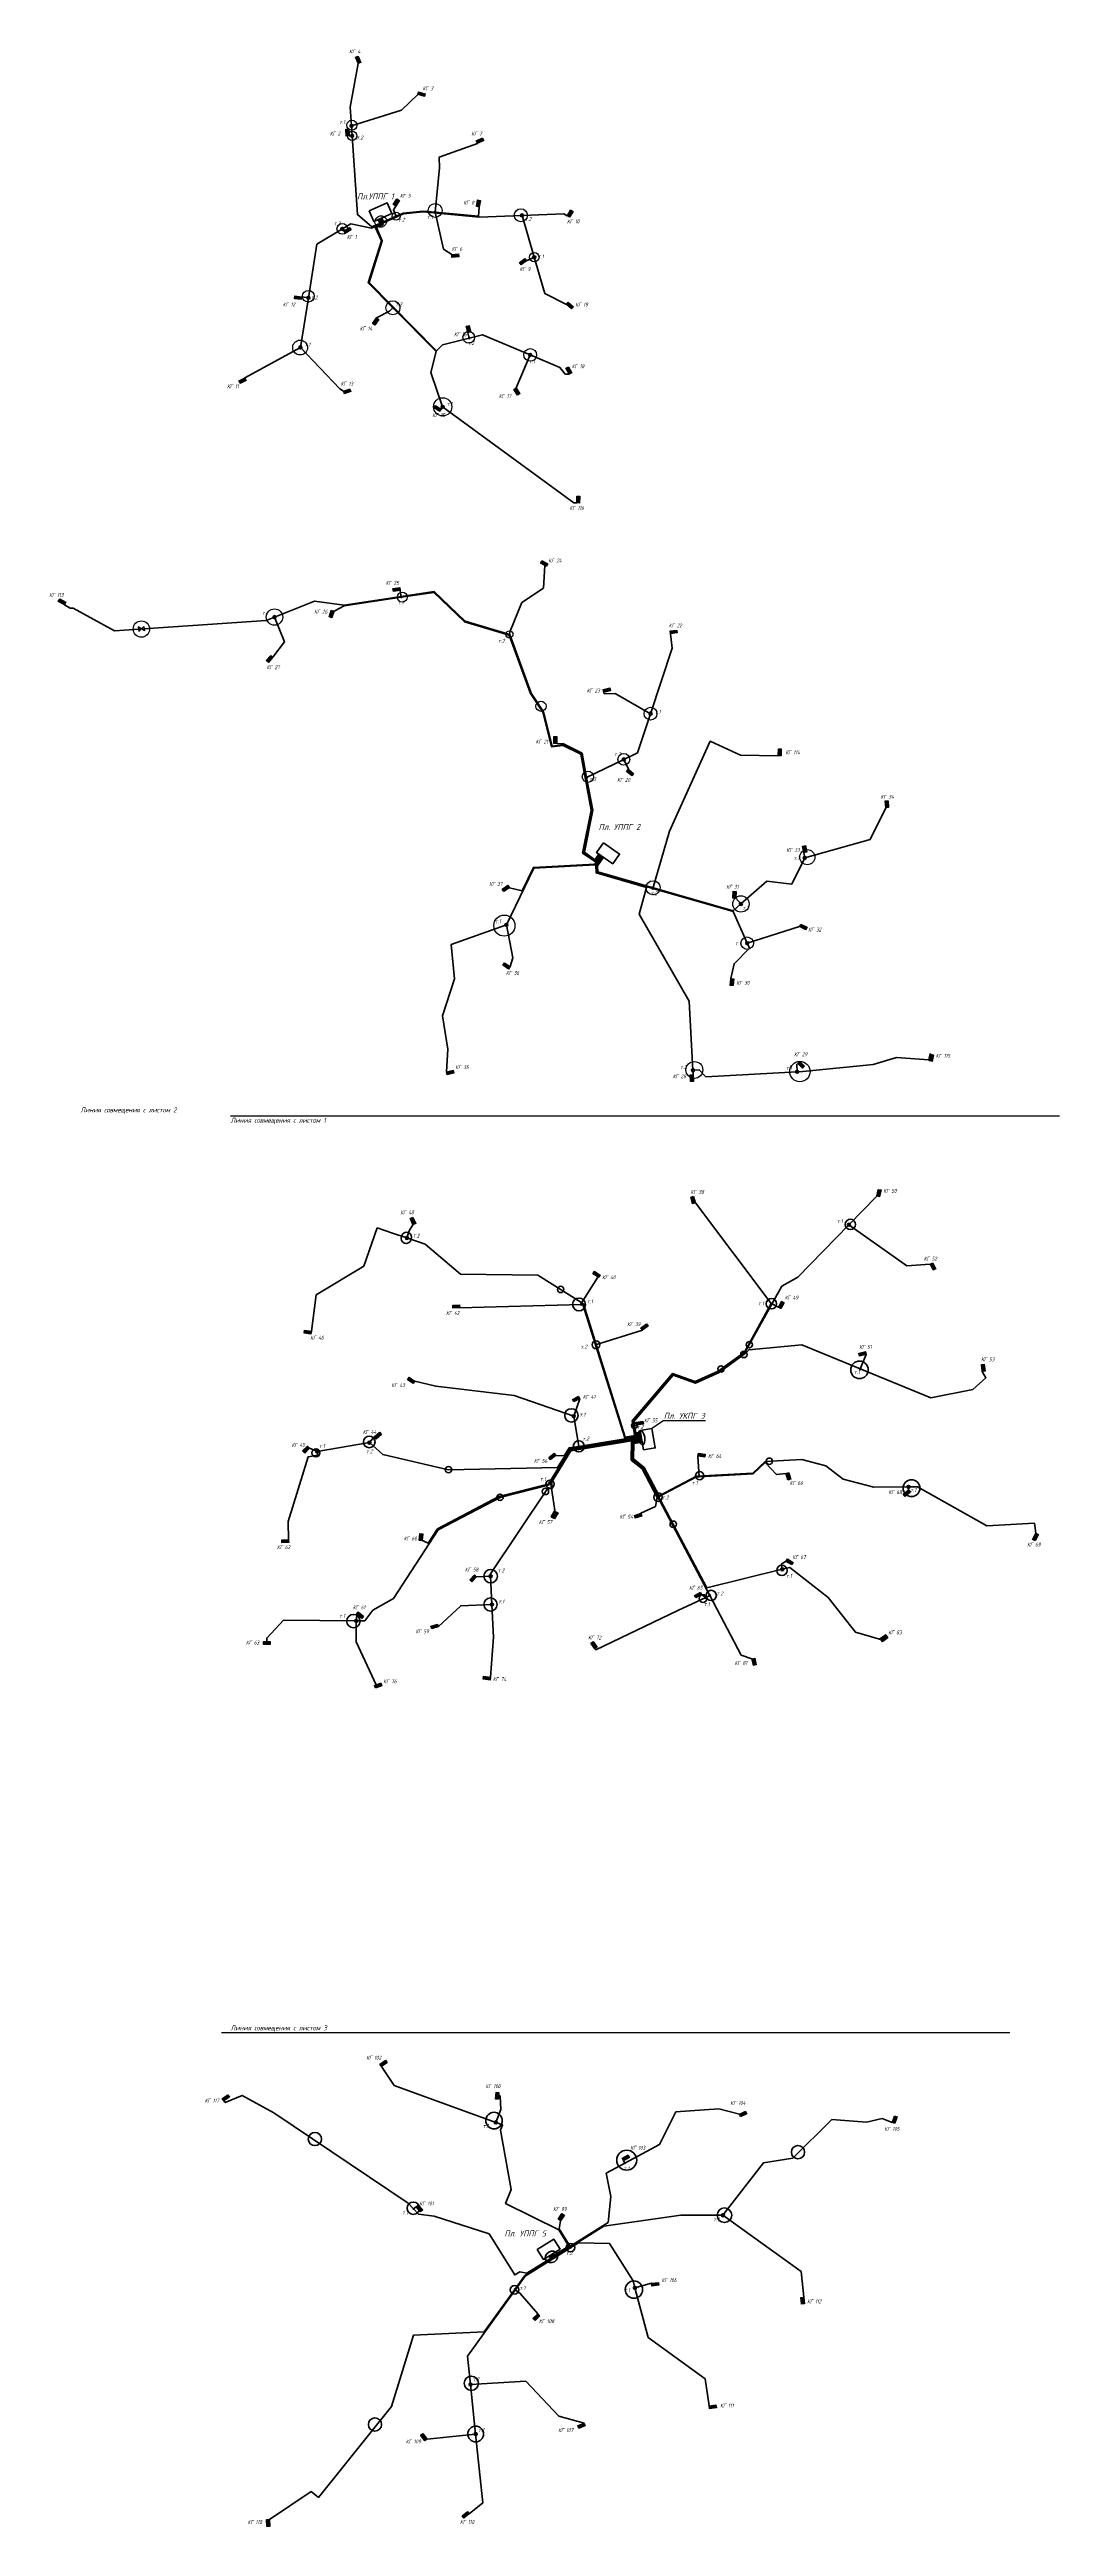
# Model space of a CAD drawing. Extents: x 1486405 to 1730346, y 2138194 to 2264178.
# Drawn here: x 1486405 to 1537758, y 2138194 to 2264178 of the extents above.
import ezdxf

# ---------------------------------------------------------------- set-up
doc = ezdxf.new("R2010")
doc.units = 0
for name, color, linetype, lineweight in [('159', 80, 'Continuous', 25), ('168', 244, 'Continuous', 25), ('219', 11, 'Continuous', 25), ('273', 140, 'Continuous', 25), ('325', 92, 'Continuous', 25), ('377', 40, 'Continuous', 25), ('426', 6, 'Continuous', 25), ('530', 1, 'Continuous', 25), ('ИИ_ОФОРМЛЕНИЕ_025', 7, 'Continuous', 25), ('ИИ_ПЛОЩАДКА_025', 7, 'Continuous', 25), ('ИИ_ТЕКСТ_025', 7, 'Continuous', 25), ('ОМГ', 6, 'Continuous', 18)]:
    doc.layers.add(name, color=color, linetype=linetype, lineweight=lineweight)
doc.layers.add('рельеф_горизонтали обычные', color=34, linetype='Continuous')
doc.layers.add('ТХ-Л', color=140, linetype='Continuous')
doc.styles.add('VNIPISIMPLEXCUR', font='simplex.shx', dxfattribs={"width": 0.8, "oblique": 15})

msp = doc.modelspace()

# ---------------------------------------------------------------- hatches: boundary and pattern name
at = {"layer": 'ИИ_ОФОРМЛЕНИЕ_025'}
h = msp.add_hatch(color=256, dxfattribs=at)
edge = h.paths.add_edge_path()
edge.add_arc((1501760, 2260298), 75, 0, 360)
h = msp.add_hatch(color=256, dxfattribs=at)
edge = h.paths.add_edge_path()
edge.add_arc((1501793, 2259789), 75, 0, 360)
h = msp.add_hatch(color=256, dxfattribs=at)
edge = h.paths.add_edge_path()
edge.add_arc((1501294, 2255055), 75, 0, 360)
h = msp.add_hatch(color=256, dxfattribs=at)
edge = h.paths.add_edge_path()
edge.add_arc((1504029, 2255699), 45, 0, 360)
h = msp.add_hatch(color=256, dxfattribs=at)
edge = h.paths.add_edge_path()
edge.add_arc((1506015, 2255898), 45, 0, 360)
h = msp.add_hatch(color=256, dxfattribs=at)
edge = h.paths.add_edge_path()
edge.add_arc((1510430, 2255738), 75, 0, 360)
h = msp.add_hatch(color=256, dxfattribs=at)
edge = h.paths.add_edge_path()
edge.add_arc((1511054, 2253614), 75, 0, 360)
h = msp.add_hatch(color=256, dxfattribs=at)
edge = h.paths.add_edge_path()
edge.add_arc((1499567, 2251554), 75, 0, 360)
h = msp.add_hatch(color=256, dxfattribs=at)
edge = h.paths.add_edge_path()
edge.add_arc((1503866, 2251043), 37.5, 0, 360)
h = msp.add_hatch(color=256, dxfattribs=at)
edge = h.paths.add_edge_path()
edge.add_arc((1499164, 2249029), 75, 0, 360)
h = msp.add_hatch(color=256, dxfattribs=at)
edge = h.paths.add_edge_path()
edge.add_arc((1507744, 2249501), 37.5, 0, 360)
h = msp.add_hatch(color=256, dxfattribs=at)
edge = h.paths.add_edge_path()
edge.add_arc((1510845, 2248648), 75, 0, 360)
h = msp.add_hatch(color=256, dxfattribs=at)
edge = h.paths.add_edge_path()
edge.add_arc((1506393, 2246005), 75, 0, 360)
h = msp.add_hatch(color=256, dxfattribs=at)
edge = h.paths.add_edge_path()
edge.add_arc((1504289, 2236318), 27, 0, 360)
h = msp.add_hatch(color=256, dxfattribs=at)
edge = h.paths.add_edge_path()
edge.add_arc((1497843, 2235312), 75, 0, 360)
h = msp.add_hatch(color=256, dxfattribs=at)
edge = h.paths.add_edge_path()
edge.add_arc((1509780, 2234389), 22.5, 0, 360)
h = msp.add_hatch(color=256, dxfattribs=at)
edge = h.paths.add_edge_path()
edge.add_arc((1516965, 2230398), 75, 0, 360)
h = msp.add_hatch(color=256, dxfattribs=at)
edge = h.paths.add_edge_path()
edge.add_arc((1515605, 2228071), 75, 0, 360)
h = msp.add_hatch(color=256, dxfattribs=at)
edge = h.paths.add_edge_path()
edge.add_arc((1513717, 2227159), 37.5, 0, 360)
h = msp.add_hatch(color=256, dxfattribs=at)
edge = h.paths.add_edge_path()
edge.add_arc((1524805, 2223062), 75, 0, 360)
h = msp.add_hatch(color=256, dxfattribs=at)
edge = h.paths.add_edge_path()
edge.add_arc((1517082, 2221507), 37.5, 0, 360)
h = msp.add_hatch(color=256, dxfattribs=at)
edge = h.paths.add_edge_path()
edge.add_arc((1521562, 2220718), 75, 0, 360)
h = msp.add_hatch(color=256, dxfattribs=at)
edge = h.paths.add_edge_path()
edge.add_arc((1509636, 2219653), 75, 0, 360)
h = msp.add_hatch(color=256, dxfattribs=at)
edge = h.paths.add_edge_path()
edge.add_arc((1521880, 2218726), 75, 0, 360)
h = msp.add_hatch(color=256, dxfattribs=at)
edge = h.paths.add_edge_path()
edge.add_arc((1519122, 2212259), 75, 0, 360)
h = msp.add_hatch(color=256, dxfattribs=at)
edge = h.paths.add_edge_path()
edge.add_arc((1524418, 2212186), 75, 0, 360)
h = msp.add_hatch(color=256, dxfattribs=at)
edge = h.paths.add_edge_path()
edge.add_arc((1504572, 2203730), 75, 0, 360)
h = msp.add_hatch(color=256, dxfattribs=at)
edge = h.paths.add_edge_path()
edge.add_arc((1527052, 2204405), 75, 0, 360)
h = msp.add_hatch(color=256, dxfattribs=at)
edge = h.paths.add_edge_path()
edge.add_arc((1513447, 2200351), 37.5, 0, 360)
h = msp.add_hatch(color=256, dxfattribs=at)
edge = h.paths.add_edge_path()
edge.add_arc((1523105, 2200403), 18.8, 0, 360)
h = msp.add_hatch(color=256, dxfattribs=at)
edge = h.paths.add_edge_path()
edge.add_arc((1514172, 2198288), 18.8, 0, 360)
h = msp.add_hatch(color=256, dxfattribs=at)
edge = h.paths.add_edge_path()
edge.add_arc((1527629, 2197074), 37.5, 0, 360)
h = msp.add_hatch(color=256, dxfattribs=at)
edge = h.paths.add_edge_path()
edge.add_arc((1513062, 2194665), 75, 0, 360)
h = msp.add_hatch(color=256, dxfattribs=at)
edge = h.paths.add_edge_path()
edge.add_arc((1502671, 2193320), 75, 0, 360)
h = msp.add_hatch(color=256, dxfattribs=at)
edge = h.paths.add_edge_path()
edge.add_arc((1516144, 2194199), 37.5, 0, 360)
h = msp.add_hatch(color=256, dxfattribs=at)
edge = h.paths.add_edge_path()
edge.add_arc((1500017, 2192865), 75, 0, 360)
h = msp.add_hatch(color=256, dxfattribs=at)
edge = h.paths.add_edge_path()
edge.add_arc((1513316, 2193129), 22.5, 0, 360)
h = msp.add_hatch(color=256, dxfattribs=at)
edge = h.paths.add_edge_path()
edge.add_arc((1511807, 2191278), 18.8, 0, 360)
h = msp.add_hatch(color=256, dxfattribs=at)
edge = h.paths.add_edge_path()
edge.add_arc((1519433, 2191588), 18.8, 0, 360)
h = msp.add_hatch(color=256, dxfattribs=at)
edge = h.paths.add_edge_path()
edge.add_arc((1530083, 2191072), 75, 0, 360)
h = msp.add_hatch(color=256, dxfattribs=at)
edge = h.paths.add_edge_path()
edge.add_arc((1517309, 2190529), 18.8, 0, 360)
h = msp.add_hatch(color=256, dxfattribs=at)
edge = h.paths.add_edge_path()
edge.add_arc((1508835, 2186527), 75, 0, 360)
h = msp.add_hatch(color=256, dxfattribs=at)
edge = h.paths.add_edge_path()
edge.add_arc((1523665, 2186878), 75, 0, 360)
h = msp.add_hatch(color=256, dxfattribs=at)
edge = h.paths.add_edge_path()
edge.add_arc((1508901, 2185094), 75, 0, 360)
h = msp.add_hatch(color=256, dxfattribs=at)
edge = h.paths.add_edge_path()
edge.add_arc((1519772, 2185439), 37.5, 0, 360)
h = msp.add_hatch(color=256, dxfattribs=at)
edge = h.paths.add_edge_path()
edge.add_arc((1519979, 2185548), 37.5, 0, 360)
h = msp.add_hatch(color=256, dxfattribs=at)
edge = h.paths.add_edge_path()
edge.add_arc((1502004, 2184252), 75, 0, 360)
h = msp.add_hatch(color=256, dxfattribs=at)
edge = h.paths.add_edge_path()
edge.add_arc((1509095, 2158743), 75, 0, 360)
h = msp.add_hatch(color=256, dxfattribs=at)
edge = h.paths.add_edge_path()
edge.add_arc((1515657, 2156667), 22.5, 0, 360)
h = msp.add_hatch(color=256, dxfattribs=at)
edge = h.paths.add_edge_path()
edge.add_arc((1504913, 2154343), 22.5, 0, 360)
h = msp.add_hatch(color=256, dxfattribs=at)
edge = h.paths.add_edge_path()
edge.add_arc((1520648, 2154023), 75, 0, 360)
h = msp.add_hatch(color=256, dxfattribs=at)
edge = h.paths.add_edge_path()
edge.add_arc((1512915, 2152377), 22.5, 0, 360)
h = msp.add_hatch(color=256, dxfattribs=at)
edge = h.paths.add_edge_path()
edge.add_arc((1510059, 2150248), 22.5, 0, 360)
h = msp.add_hatch(color=256, dxfattribs=at)
edge = h.paths.add_edge_path()
edge.add_arc((1516171, 2150333), 75, 0, 360)
h = msp.add_hatch(color=256, dxfattribs=at)
edge = h.paths.add_edge_path()
edge.add_arc((1507811, 2145414), 75, 0, 360)
h = msp.add_hatch(color=256, dxfattribs=at)
edge = h.paths.add_edge_path()
edge.add_arc((1508071, 2142897), 75, 0, 360)
at = {"layer": 'ИИ_ПЛОЩАДКА_025'}
for points in [[(1501965, 2263788), (1502103, 2263846), (1502238, 2263523), (1502100, 2263465)], [(1505129, 2261884), (1505172, 2262028), (1505507, 2261926), (1505464, 2261783)], [(1501643, 2259782), (1501493, 2259772), (1501471, 2260121), (1501620, 2260131)], [(1508163, 2259404), (1508100, 2259540), (1508419, 2259686), (1508481, 2259550)], [(1504006, 2256213), (1503880, 2256295), (1504071, 2256588), (1504197, 2256506)], [(1504006, 2256213), (1503880, 2256295), (1504071, 2256588), (1504197, 2256506)], [(1508256, 2256162), (1508108, 2256188), (1508167, 2256533), (1508315, 2256507)], [(1508256, 2256162), (1508108, 2256188), (1508167, 2256533), (1508315, 2256507)], [(1501440, 2254820), (1501362, 2254949), (1501662, 2255129), (1501740, 2255001)], [(1512850, 2255645), (1512721, 2255721), (1512898, 2256023), (1513027, 2255947)], [(1506867, 2253604), (1506856, 2253754), (1507205, 2253781), (1507216, 2253631)], [(1506867, 2253604), (1506856, 2253754), (1507205, 2253781), (1507216, 2253631)], [(1510381, 2253223), (1510294, 2253345), (1510579, 2253548), (1510666, 2253425)], [(1498861, 2251502), (1498880, 2251650), (1499227, 2251606), (1499208, 2251457)], [(1498861, 2251502), (1498880, 2251650), (1499227, 2251606), (1499208, 2251457)], [(1513046, 2251095), (1512947, 2250983), (1512685, 2251216), (1512785, 2251328)], [(1502945, 2250155), (1502822, 2250241), (1503022, 2250528), (1503145, 2250443)], [(1502945, 2250155), (1502822, 2250241), (1503022, 2250528), (1503145, 2250443)], [(1507822, 2249798), (1507676, 2249763), (1507594, 2250103), (1507740, 2250138)], [(1512662, 2247977), (1512795, 2248046), (1512957, 2247736), (1512824, 2247667)], [(1512662, 2247977), (1512795, 2248046), (1512957, 2247736), (1512824, 2247667)], [(1496092, 2247187), (1496022, 2247319), (1496331, 2247483), (1496401, 2247351)], [(1496092, 2247187), (1496022, 2247319), (1496331, 2247483), (1496401, 2247351)], [(1501397, 2246663), (1501344, 2246803), (1501672, 2246926), (1501725, 2246786)], [(1501397, 2246663), (1501344, 2246803), (1501672, 2246926), (1501725, 2246786)], [(1510325, 2246674), (1510199, 2246593), (1510009, 2246886), (1510135, 2246968)], [(1505947, 2245948), (1506026, 2246076), (1506324, 2245894), (1506246, 2245766)], [(1505947, 2245948), (1506026, 2246076), (1506324, 2245894), (1506246, 2245766)], [(1513359, 2241112), (1513209, 2241115), (1513216, 2241465), (1513366, 2241462)], [(1511370, 2238049), (1511438, 2238183), (1511750, 2238024), (1511682, 2237891)], [(1487229, 2236067), (1487157, 2235936), (1486850, 2236104), (1486922, 2236235)], [(1503891, 2236619), (1503869, 2236768), (1504215, 2236819), (1504237, 2236671)], [(1500760, 2235278), (1500618, 2235327), (1500730, 2235658), (1500873, 2235610)], [(1517977, 2234461), (1517958, 2234609), (1518305, 2234653), (1518324, 2234504)], [(1497543, 2232998), (1497427, 2233094), (1497651, 2233363), (1497766, 2233267)], [(1514584, 2231475), (1514548, 2231620), (1514888, 2231704), (1514924, 2231559)], [(1512044, 2229234), (1512194, 2229237), (1512202, 2228887), (1512052, 2228884)], [(1515745, 2227465), (1515843, 2227578), (1516107, 2227349), (1516009, 2227236)], [(1523608, 2228257), (1523458, 2228260), (1523464, 2228610), (1523614, 2228607)], [(1529073, 2225625), (1528923, 2225612), (1528893, 2225960), (1529042, 2225973)], [(1524694, 2223664), (1524842, 2223692), (1524907, 2223348), (1524759, 2223320)], [(1509507, 2221350), (1509423, 2221474), (1509712, 2221671), (1509797, 2221547)], [(1521167, 2221367), (1521316, 2221360), (1521301, 2221011), (1521151, 2221017)], [(1524544, 2219565), (1524615, 2219697), (1524924, 2219531), (1524853, 2219399)], [(1509458, 2217601), (1509542, 2217725), (1509833, 2217530), (1509749, 2217406)], [(1521049, 2216927), (1521198, 2216914), (1521169, 2216565), (1521019, 2216578)], [(1524447, 2212605), (1524552, 2212712), (1524802, 2212467), (1524696, 2212360)], [(1531215, 2213080), (1531361, 2213047), (1531284, 2212706), (1531138, 2212739)], [(1506622, 2212028), (1506586, 2212174), (1506926, 2212258), (1506962, 2212112)], [(1519146, 2211690), (1518996, 2211682), (1518978, 2212031), (1519127, 2212039)], [(1528541, 2206204), (1528688, 2206173), (1528615, 2205830), (1528469, 2205861)], [(1504744, 2204724), (1504882, 2204784), (1505023, 2204464), (1504885, 2204403)], [(1519010, 2205813), (1519155, 2205851), (1519244, 2205513), (1519099, 2205474)], [(1531183, 2202400), (1531317, 2202467), (1531473, 2202154), (1531339, 2202087)], [(1514037, 2201910), (1514121, 2202034), (1514412, 2201839), (1514328, 2201714)], [(1506915, 2200164), (1506907, 2200314), (1507257, 2200332), (1507265, 2200182)], [(1523595, 2200133), (1523464, 2200205), (1523633, 2200511), (1523764, 2200439)], [(1499348, 2198893), (1499371, 2199041), (1499717, 2198986), (1499694, 2198838)], [(1516564, 2199035), (1516474, 2199155), (1516753, 2199366), (1516843, 2199246)], [(1527594, 2197719), (1527554, 2197863), (1527892, 2197955), (1527932, 2197811)], [(1533787, 2197287), (1533935, 2197309), (1533986, 2196962), (1533837, 2196941)], [(1504604, 2196519), (1504688, 2196644), (1504978, 2196448), (1504894, 2196324)], [(1513061, 2195388), (1512990, 2195520), (1513298, 2195685), (1513369, 2195553)], [(1503021, 2193502), (1502919, 2193612), (1503175, 2193851), (1503278, 2193741)], [(1516260, 2194207), (1516235, 2194355), (1516581, 2194413), (1516605, 2194265)], [(1499380, 2192789), (1499275, 2192896), (1499524, 2193141), (1499630, 2193034)], [(1511883, 2192449), (1511790, 2192566), (1512064, 2192784), (1512157, 2192666)], [(1519378, 2192638), (1519403, 2192787), (1519748, 2192730), (1519724, 2192582)], [(1523850, 2191755), (1523994, 2191798), (1524093, 2191462), (1523949, 2191420)], [(1529913, 2190577), (1529816, 2190692), (1530084, 2190917), (1530181, 2190802)], [(1512132, 2189820), (1512260, 2189742), (1512078, 2189443), (1511950, 2189521)], [(1516192, 2189471), (1516142, 2189612), (1516472, 2189728), (1516522, 2189587)], [(1498218, 2188224), (1498214, 2188374), (1498563, 2188384), (1498568, 2188235)], [(1505346, 2188333), (1505197, 2188350), (1505237, 2188698), (1505386, 2188681)], [(1536526, 2188328), (1536392, 2188397), (1536551, 2188708), (1536685, 2188640)], [(1524225, 2187230), (1524148, 2187102), (1523847, 2187280), (1523924, 2187409)], [(1507881, 2186235), (1507770, 2186336), (1508006, 2186595), (1508117, 2186494)], [(1502007, 2184599), (1502100, 2184716), (1502375, 2184499), (1502282, 2184381)], [(1519265, 2185420), (1519193, 2185551), (1519501, 2185719), (1519572, 2185587)], [(1505839, 2183843), (1505792, 2183985), (1506124, 2184095), (1506171, 2183952)], [(1528756, 2183184), (1528668, 2183306), (1528953, 2183511), (1529040, 2183389)], [(1497280, 2183050), (1497277, 2183200), (1497627, 2183207), (1497630, 2183057)], [(1514259, 2182923), (1514137, 2182835), (1513934, 2183120), (1514056, 2183207)], [(1522118, 2182326), (1522264, 2182360), (1522343, 2182019), (1522197, 2181985)], [(1502974, 2180834), (1502922, 2180975), (1503250, 2181098), (1503302, 2180957)], [(1508454, 2181287), (1508471, 2181436), (1508819, 2181396), (1508802, 2181247)], [(1503288, 2161585), (1503204, 2161710), (1503495, 2161905), (1503579, 2161781)], [(1495267, 2159835), (1495184, 2159960), (1495474, 2160155), (1495558, 2160031)], [(1509108, 2160281), (1509257, 2160270), (1509233, 2159921), (1509084, 2159931)], [(1521548, 2159028), (1521481, 2159162), (1521794, 2159318), (1521861, 2159184)], [(1529369, 2159075), (1529510, 2159022), (1529388, 2158694), (1529247, 2158747)], [(1515827, 2157091), (1515898, 2156959), (1515589, 2156794), (1515518, 2156926)], [(1505039, 2154457), (1505150, 2154558), (1505385, 2154299), (1505274, 2154198)], [(1512458, 2154109), (1512582, 2154026), (1512387, 2153735), (1512262, 2153819)], [(1517036, 2150412), (1517015, 2150561), (1517362, 2150610), (1517382, 2150461)], [(1524610, 2149844), (1524760, 2149858), (1524793, 2149510), (1524644, 2149495)], [(1511234, 2149017), (1511340, 2148911), (1511093, 2148663), (1510987, 2148769)], [(1519967, 2144184), (1519946, 2144333), (1520292, 2144382), (1520313, 2144234)], [(1513314, 2143181), (1513260, 2143321), (1513586, 2143448), (1513641, 2143308)], [(1505272, 2142833), (1505393, 2142923), (1505601, 2142641), (1505481, 2142552)], [(1497606, 2138200), (1497456, 2138194), (1497442, 2138544), (1497592, 2138550)], [(1507478, 2138622), (1507383, 2138738), (1507654, 2138960), (1507749, 2138844)]]:
    msp.add_hatch(color=256, dxfattribs=at).paths.add_polyline_path(points)

# ---------------------------------------------------------------- linework, layer by layer
at = {"layer": '159', "lineweight": 35}
for points in [[(1501643, 2259782), (1501793, 2259789)], [(1501362, 2254949), (1501294, 2255055)], [(1499227, 2251606), (1499567, 2251554)], [(1506324, 2245894), (1506393, 2246005)], [(1506393, 2246005), (1513057, 2241118), (1513209, 2241115)], [(1500873, 2235610), (1501394, 2235880), (1504289, 2236318)], [(1515843, 2227578), (1515605, 2228071)], [(1524759, 2223320), (1524805, 2223062)], [(1521301, 2221011), (1521562, 2220718)], [(1509833, 2217530), (1509963, 2217984), (1509636, 2219653)], [(1519127, 2212039), (1519122, 2212259)], [(1504885, 2204403), (1504695, 2204089), (1504572, 2203730)], [(1523464, 2200205), (1523105, 2200403)], [(1504978, 2196448), (1506047, 2196191), (1510023, 2195715), (1513062, 2194665)], [(1513369, 2195553), (1513062, 2194665)], [(1502919, 2193612), (1502671, 2193320)], [(1499630, 2193034), (1500017, 2192865)], [(1519572, 2185587), (1519771, 2185439)], [(1502084, 2184538), (1502006, 2184439), (1502004, 2184252)], [(1517015, 2150561), (1516171, 2150333)]]:
    msp.add_lwpolyline(points, dxfattribs=at)
at = {"layer": '159', "lineweight": 35, "ltscale": 100}
for points in [[(1504029, 2255699), (1503889, 2256017), (1504006, 2256213)], [(1508256, 2256162), (1508212, 2255694), (1506015, 2255898)]]:
    msp.add_lwpolyline(points, dxfattribs=at)
at = {"layer": '168', "lineweight": 35}
for points in [[(1495267, 2159835), (1495337, 2159758), (1496204, 2160118), (1497817, 2159241), (1504639, 2154644), (1504913, 2154343)], [(1515589, 2156794), (1515657, 2156667)], [(1505039, 2154457), (1504913, 2154343)], [(1512387, 2153735), (1512316, 2153326), (1512912, 2152375)], [(1497592, 2138550), (1499705, 2139967), (1500075, 2139669), (1503800, 2144289), (1504920, 2147916), (1508505, 2148093), (1510059, 2150248)], [(1511234, 2149017), (1510338, 2150047), (1510059, 2150248)]]:
    msp.add_lwpolyline(points, dxfattribs=at)
at = {"layer": '219', "lineweight": 35}
for points in [[(1502100, 2263465), (1501697, 2261249), (1501760, 2260298)], [(1505129, 2261884), (1504298, 2261093), (1501760, 2260298), (1501760, 2260298)], [(1501760, 2260298), (1501793, 2259789)], [(1506015, 2255898), (1506430, 2254025), (1506856, 2253754)], [(1510430, 2255738), (1512548, 2255823), (1512721, 2255721)], [(1511054, 2253614), (1510666, 2253425)], [(1511054, 2253614), (1511593, 2251777), (1512685, 2251216)], [(1499164, 2249029), (1499164, 2249029), (1499567, 2251554)], [(1503022, 2250528), (1503685, 2250863), (1503866, 2251043)], [(1503866, 2251043), (1506058, 2248823), (1505787, 2247749), (1506393, 2246005), (1506393, 2246005)], [(1496331, 2247483), (1499164, 2249029)], [(1501344, 2246803), (1501163, 2246915), (1499164, 2249029)], [(1507676, 2249763), (1507744, 2249501)], [(1510845, 2248648), (1508417, 2249675), (1507744, 2249501)], [(1510135, 2246968), (1510845, 2248648)], [(1512824, 2247667), (1512627, 2247666), (1512360, 2248007), (1510845, 2248648)], [(1509780, 2234389), (1509826, 2234593), (1510416, 2236049), (1511530, 2236783), (1511595, 2237935)], [(1504237, 2236671), (1504289, 2236318)], [(1497766, 2233267), (1498347, 2234052), (1497843, 2235312)], [(1513717, 2227159), (1513488, 2228386), (1512536, 2228862), (1512202, 2228887)], [(1523458, 2228260), (1521537, 2228293), (1519999, 2228992), (1517925, 2224428), (1517082, 2221507)], [(1509797, 2221547), (1510432, 2221386), (1511008, 2222574), (1514133, 2222750), (1514437, 2223188)], [(1521049, 2216927), (1521214, 2217674), (1521998, 2218463), (1521880, 2218726)], [(1524544, 2219565), (1521880, 2218726)], [(1524447, 2212605), (1524398, 2212555), (1524418, 2212186)], [(1531215, 2213080), (1531176, 2213089), (1531110, 2212797), (1529466, 2212918), (1528283, 2212554), (1524703, 2212201), (1524418, 2212186)], [(1519244, 2205513), (1523105, 2200403)], [(1528469, 2205861), (1527052, 2204405)], [(1499717, 2198986), (1499965, 2200836), (1502390, 2202304), (1503057, 2204250)], [(1503057, 2204250), (1503849, 2203978), (1504572, 2203730)], [(1507265, 2200182), (1513447, 2200351)], [(1527932, 2197811), (1527629, 2197074)], [(1533837, 2196941), (1534018, 2196622), (1533346, 2196026), (1531214, 2195604), (1527629, 2197074)], [(1516260, 2194207), (1516144, 2194199)], [(1500017, 2192865), (1500047, 2192687), (1499555, 2192603), (1498536, 2189303), (1498563, 2188384)], [(1519378, 2192638), (1519433, 2191588)], [(1530084, 2190917), (1530083, 2191072)], [(1516472, 2189728), (1517217, 2190075), (1517309, 2190529)], [(1523663, 2186887), (1523620, 2187154), (1523847, 2187280)], [(1508117, 2186494), (1508835, 2186527)], [(1528953, 2183511), (1528923, 2183551), (1528607, 2183324), (1527387, 2183674), (1525992, 2185438), (1524045, 2186975), (1523665, 2186878)], [(1522118, 2182326), (1521578, 2182513), (1519979, 2185548)], [(1497452, 2183203), (1497448, 2183376), (1498307, 2184289), (1502004, 2184252)], [(1503288, 2161585), (1503931, 2160630), (1509095, 2158743)], [(1509245, 2160096), (1509315, 2160091), (1509347, 2159407), (1509095, 2158743)], [(1521481, 2159162), (1520434, 2159443), (1518254, 2159281), (1517429, 2157616), (1515657, 2156667)], [(1524760, 2149858), (1524628, 2151158), (1520648, 2154023)], [(1510059, 2150248), (1510566, 2150952), (1511939, 2151812), (1511837, 2151975)], [(1519946, 2144333), (1519749, 2145703), (1516852, 2147808), (1516171, 2150333)], [(1505601, 2142641), (1508071, 2142897)], [(1507749, 2138844), (1508435, 2139390), (1508071, 2142897)]]:
    msp.add_lwpolyline(points, dxfattribs=at)
at = {"layer": '273', "lineweight": 35}
for points in [[(1506015, 2255898), (1506226, 2258169), (1506209, 2258701), (1508163, 2259404)], [(1503190, 2255559), (1503308, 2255293), (1502970, 2255143), (1503279, 2254443), (1502607, 2252318), (1503866, 2251043)], [(1506015, 2255898), (1505402, 2255955), (1504386, 2255857), (1504029, 2255699)], [(1516965, 2230398), (1518069, 2233733), (1517977, 2234461)], [(1516965, 2230398), (1515165, 2231421), (1514614, 2231409), (1514584, 2231475)], [(1528923, 2225612), (1528132, 2224002), (1524805, 2223062)], [(1527052, 2204405), (1524452, 2201732), (1523638, 2201286), (1521768, 2197901), (1520429, 2196915), (1519243, 2196392), (1518095, 2196797), (1516069, 2194412), (1516176, 2193765), (1516468, 2193814)], [(1531183, 2202400), (1529995, 2202314), (1527052, 2204405)], [(1527052, 2204405), (1527052, 2204405)], [(1514286, 2201742), (1513445, 2200405), (1513447, 2200351)], [(1516564, 2199035), (1514172, 2198288)], [(1513062, 2194665), (1513316, 2193129)], [(1500017, 2192865), (1502671, 2193320)], [(1512157, 2192666), (1512576, 2192650), (1512822, 2193048), (1513316, 2193129)], [(1523850, 2191755), (1523368, 2191696), (1522796, 2192307), (1522180, 2191730), (1519433, 2191588)], [(1505291, 2188379), (1505653, 2188203), (1506133, 2188936), (1509259, 2190584), (1511743, 2191210), (1511743, 2191210)], [(1511950, 2189521), (1511907, 2189547), (1512107, 2189877), (1511896, 2191223), (1511807, 2191278)], [(1506171, 2183952), (1507311, 2185021), (1508901, 2185094)], [(1508819, 2181396), (1508978, 2183424), (1508901, 2185094)], [(1514137, 2182835), (1514175, 2182783), (1518359, 2184782), (1519771, 2185439)], [(1519771, 2185439), (1519979, 2185548)], [(1503007, 2181007), (1501993, 2183186), (1502004, 2184252)], [(1509095, 2158743), (1509443, 2158616), (1509340, 2158344), (1509873, 2155333), (1509591, 2154628), (1512294, 2153286), (1512814, 2152455), (1512066, 2151986), (1512007, 2152081)], [(1529247, 2158747), (1528739, 2158936), (1527943, 2158761), (1526185, 2158894), (1524193, 2156928), (1522702, 2156697), (1520648, 2154023)], [(1504913, 2154343), (1505159, 2154072), (1505955, 2153973), (1508757, 2153070), (1510061, 2150989), (1510318, 2151150), (1510681, 2151071), (1511884, 2151825), (1511803, 2151953)], [(1512912, 2152375), (1512028, 2151821), (1511905, 2152017)], [(1516171, 2150333), (1516078, 2150680), (1514885, 2152584), (1513306, 2152622), (1512912, 2152375)], [(1513586, 2143448), (1512295, 2143812), (1510625, 2145578), (1507811, 2145414)], [(1508071, 2142897), (1507811, 2145414)]]:
    msp.add_lwpolyline(points, dxfattribs=at)
at = {"layer": '325', "lineweight": 35}
for points in [[(1501793, 2259789), (1502056, 2255780), (1502790, 2255152), (1503202, 2255334), (1503117, 2255527)], [(1501294, 2255055), (1501722, 2255312), (1502770, 2255099), (1503255, 2255313), (1503154, 2255543)], [(1507744, 2249501), (1506391, 2249153), (1506086, 2248851), (1502653, 2252329), (1503322, 2254445), (1503022, 2255123), (1503361, 2255273), (1503227, 2255575)], [(1503264, 2255591), (1503365, 2255362), (1504397, 2255818), (1505403, 2255915), (1508247, 2255650), (1510430, 2255738)], [(1504029, 2255699), (1503385, 2255415), (1503300, 2255608)], [(1510430, 2255738), (1511054, 2253614)], [(1499567, 2251554), (1500001, 2254278), (1501294, 2255055)], [(1487157, 2235936), (1487461, 2235769), (1487598, 2235762), (1489707, 2234609), (1497416, 2235141), (1497843, 2235312)], [(1517082, 2221507), (1514246, 2222326), (1514228, 2222676), (1514536, 2223120)], [(1524805, 2223062), (1524145, 2221724), (1522871, 2221882), (1521562, 2220718)], [(1521880, 2218726), (1521159, 2220331), (1517082, 2221507)], [(1504572, 2203730), (1505497, 2203412), (1507298, 2201892), (1511233, 2201843), (1513561, 2200379), (1515679, 2193602), (1516481, 2193735)], [(1527052, 2204405), (1524452, 2201732), (1523638, 2201286), (1521768, 2197901), (1520429, 2196915), (1519243, 2196392), (1518095, 2196797), (1516069, 2194412), (1516176, 2193765), (1516468, 2193814)], [(1513447, 2200351), (1513527, 2200353), (1514172, 2198288)], [(1523105, 2200403), (1521738, 2197928), (1520409, 2196950), (1519241, 2196435), (1518082, 2196844), (1516026, 2194424), (1516143, 2193719), (1516474, 2193774)], [(1514172, 2198288), (1515651, 2193557), (1516487, 2193695)], [(1527629, 2197074), (1524665, 2198290), (1521965, 2198044), (1521799, 2197874), (1520449, 2196881), (1519244, 2196349), (1518108, 2196751), (1516111, 2194400), (1516144, 2194199)], [(1502671, 2193320), (1503350, 2192712), (1506687, 2191944), (1512233, 2192049), (1512847, 2193011), (1516500, 2193616)], [(1511758, 2191199), (1512856, 2192972), (1516506, 2193577)], [(1513316, 2193129), (1516494, 2193656)], [(1516144, 2194199), (1516209, 2193811), (1516461, 2193853)], [(1519433, 2191588), (1519306, 2191581), (1517309, 2190529)], [(1536551, 2188708), (1536492, 2189224), (1534066, 2189088), (1530547, 2191075), (1530083, 2191072)], [(1508901, 2185094), (1508835, 2186527)], [(1515657, 2156667), (1514704, 2156157), (1514951, 2154984), (1514810, 2153659), (1512053, 2151931), (1511973, 2152060)], [(1520648, 2154023), (1518513, 2154036), (1514591, 2153475), (1512041, 2151876), (1511939, 2152038)]]:
    msp.add_lwpolyline(points, dxfattribs=at)
at = {"layer": '377', "lineweight": 35}
for points in [[(1504289, 2236318), (1505942, 2236568), (1507513, 2235071), (1509780, 2234389)], [(1509780, 2234389), (1510853, 2231429), (1511492, 2230475), (1511936, 2228706), (1512522, 2228779), (1513417, 2228332), (1513947, 2225495), (1513510, 2223311), (1514161, 2222860), (1514404, 2223211)], [(1506586, 2212174), (1506663, 2213333), (1506391, 2215032), (1507005, 2216910), (1506822, 2218651), (1509636, 2219653)], [(1524418, 2212186), (1519770, 2211934), (1519446, 2212277), (1519122, 2212259)]]:
    msp.add_lwpolyline(points, dxfattribs=at)
at = {"layer": '426', "lineweight": 35}
for points in [[(1497843, 2235312), (1499882, 2236127), (1501394, 2235920), (1505955, 2236610), (1507534, 2235106), (1509811, 2234421), (1510889, 2231447), (1511529, 2230491), (1511966, 2228750), (1512529, 2228820), (1513452, 2228359), (1513988, 2225495), (1513554, 2223329), (1514150, 2222915), (1514371, 2223234)], [(1515605, 2228071), (1516307, 2228410), (1516965, 2230398)], [(1513717, 2227159), (1515605, 2228071)], [(1514339, 2223257), (1514140, 2222971), (1513599, 2223347), (1514029, 2225495), (1513717, 2227159)], [(1509636, 2219653), (1511034, 2222536), (1514154, 2222711), (1514470, 2223166)], [(1519122, 2212259), (1518930, 2215778), (1516379, 2220207), (1516768, 2221556), (1514208, 2222295), (1514187, 2222688), (1514503, 2223143)], [(1521562, 2220718), (1521170, 2220369), (1514285, 2222356), (1514269, 2222665), (1514569, 2223097)], [(1508835, 2186527), (1508830, 2186640), (1511705, 2190960), (1511972, 2191001), (1511925, 2191298), (1512920, 2192902), (1516520, 2193498)], [(1517309, 2190529), (1516544, 2191982), (1515982, 2192437), (1516000, 2193371), (1516527, 2193459)], [(1519979, 2185548), (1518429, 2188489), (1516576, 2192008), (1516022, 2192456), (1516040, 2193337), (1516533, 2193419)], [(1523665, 2186878), (1519821, 2185934), (1518468, 2188502), (1516607, 2192034), (1516063, 2192474), (1516079, 2193303), (1516540, 2193380)], [(1522798, 2192364), (1522163, 2191769), (1519295, 2191621), (1517397, 2190621), (1516639, 2192060), (1516103, 2192493), (1516118, 2193269), (1516546, 2193340)], [(1530083, 2191072), (1528312, 2191059), (1526754, 2191460), (1525878, 2192134), (1524651, 2192469), (1522798, 2192364)], [(1507811, 2145414), (1507661, 2146856), (1510594, 2150922), (1511994, 2151800), (1511871, 2151996)]]:
    msp.add_lwpolyline(points, dxfattribs=at)
at = {"layer": '426', "color": 3}
for centre, radius in [((1501777, 2260329), 252), ((1501793, 2259789), 236), ((1501294, 2255055), 273), ((1504029, 2255699), 202), ((1506014, 2255995), 352), ((1510371, 2255746), 332), ((1511054, 2253614), 240), ((1499567, 2251629), 298), ((1503866, 2251043), 356), ((1499148, 2249020), 377), ((1507722, 2249540), 297), ((1510845, 2248648), 323), ((1506393, 2246005), 463), ((1504340, 2236326), 253), ((1491076, 2234702), 417), ((1497843, 2235312), 417), ((1509789, 2234428), 182), ((1511395, 2230774), 259), ((1516965, 2230398), 324), ((1513779, 2227191), 286), ((1515605, 2228071), 300), ((1524936, 2223099), 383), ((1517093, 2221546), 357), ((1521562, 2220718), 416), ((1509531, 2219616), 536), ((1521880, 2218726), 321), ((1519195, 2212277), 428), ((1524560, 2212193), 519)]:
    msp.add_circle(centre, radius, dxfattribs=at)
at = {"layer": '426', "color": 3, "lineweight": 60}
for centre, radius in [((1499900, 2157900), 337), ((1509007, 2158839), 421), ((1515753, 2156824), 509), ((1524463, 2157234), 337), ((1504903, 2154381), 315), ((1520723, 2154023), 371), ((1512892, 2152377), 217), ((1516118, 2150241), 441), ((1510046, 2150230), 214), ((1507851, 2145478), 362), ((1502953, 2143379), 337), ((1508071, 2142897), 400)]:
    msp.add_circle(centre, radius, dxfattribs=at)
at = {"layer": '530', "lineweight": 35}
msp.add_lwpolyline([(1502004, 2184252), (1502436, 2184253), (1502845, 2184792), (1503890, 2185400), (1506172, 2188882), (1509311, 2190537), (1511784, 2191160), (1512886, 2192937), (1516514, 2193538)], dxfattribs=at)
at = {"layer": 'ИИ_ОФОРМЛЕНИЕ_025'}
for points in [[(1495611, 2209950), (1537758, 2209950)], [(1495157, 2163316), (1535232, 2163316)]]:
    msp.add_lwpolyline(points, dxfattribs=at)
at = {"layer": 'ИИ_ОФОРМЛЕНИЕ_025', "lineweight": 35}
for centre, radius in [((1501760, 2260298), 75), ((1501793, 2259789), 75), ((1501294, 2255055), 75), ((1504029, 2255699), 45), ((1506015, 2255898), 45), ((1510430, 2255738), 75), ((1511054, 2253614), 75), ((1499567, 2251554), 75), ((1503866, 2251043), 37.5), ((1499164, 2249029), 75), ((1507744, 2249501), 37.5), ((1510845, 2248648), 75), ((1506393, 2246005), 75), ((1504289, 2236318), 27), ((1497843, 2235312), 75), ((1509780, 2234389), 22.5), ((1516965, 2230398), 75), ((1515605, 2228071), 75), ((1513717, 2227159), 37.5), ((1524805, 2223062), 75), ((1517082, 2221507), 37.5), ((1521562, 2220718), 75), ((1509636, 2219653), 75), ((1521880, 2218726), 75), ((1519122, 2212259), 75), ((1524418, 2212186), 75), ((1504572, 2203730), 75), ((1527052, 2204405), 75), ((1513447, 2200351), 37.5), ((1523105, 2200403), 18.8), ((1514172, 2198288), 18.8), ((1527629, 2197074), 37.5), ((1513062, 2194665), 75), ((1502671, 2193320), 75), ((1516144, 2194199), 37.5), ((1500017, 2192865), 75), ((1513316, 2193129), 22.5), ((1511807, 2191278), 18.8), ((1519433, 2191588), 18.8), ((1530083, 2191072), 75), ((1517309, 2190529), 18.8), ((1508835, 2186527), 75), ((1523665, 2186878), 75), ((1508901, 2185094), 75), ((1519772, 2185439), 37.5), ((1519979, 2185548), 37.5), ((1502004, 2184252), 75), ((1509095, 2158743), 75), ((1515657, 2156667), 22.5), ((1504913, 2154343), 22.5), ((1520648, 2154023), 75), ((1512915, 2152377), 22.5), ((1510059, 2150248), 22.5), ((1516171, 2150333), 75), ((1507811, 2145414), 75), ((1508071, 2142897), 75)]:
    msp.add_circle(centre, radius, dxfattribs=at)
at = {"layer": 'ИИ_ПЛОЩАДКА_025', "lineweight": 30, "flags": 128}
for points in [[(1501965, 2263788), (1502103, 2263846), (1502238, 2263523), (1502100, 2263465)], [(1505129, 2261884), (1505172, 2262028), (1505507, 2261926), (1505464, 2261783)], [(1501643, 2259782), (1501493, 2259772), (1501471, 2260121), (1501620, 2260131)], [(1508163, 2259404), (1508100, 2259540), (1508419, 2259686), (1508481, 2259550)], [(1504006, 2256213), (1503880, 2256295), (1504071, 2256588), (1504197, 2256506)], [(1504006, 2256213), (1503880, 2256295), (1504071, 2256588), (1504197, 2256506)], [(1508256, 2256162), (1508108, 2256188), (1508167, 2256533), (1508315, 2256507)], [(1508256, 2256162), (1508108, 2256188), (1508167, 2256533), (1508315, 2256507)], [(1501440, 2254821), (1501362, 2254949), (1501662, 2255129), (1501740, 2255001)], [(1512850, 2255645), (1512721, 2255721), (1512898, 2256023), (1513027, 2255947)], [(1506867, 2253604), (1506856, 2253754), (1507205, 2253781), (1507216, 2253631)], [(1506867, 2253604), (1506856, 2253754), (1507205, 2253781), (1507216, 2253631)], [(1510381, 2253223), (1510294, 2253345), (1510579, 2253548), (1510666, 2253425)], [(1498861, 2251502), (1498880, 2251650), (1499227, 2251606), (1499208, 2251457)], [(1498861, 2251502), (1498880, 2251650), (1499227, 2251606), (1499208, 2251457)], [(1513046, 2251095), (1512947, 2250983), (1512685, 2251216), (1512785, 2251328)], [(1502945, 2250155), (1502822, 2250241), (1503022, 2250528), (1503145, 2250443)], [(1502945, 2250155), (1502822, 2250241), (1503022, 2250528), (1503145, 2250443)], [(1507822, 2249798), (1507676, 2249763), (1507594, 2250103), (1507740, 2250138)], [(1512662, 2247977), (1512795, 2248046), (1512957, 2247736), (1512824, 2247667)], [(1512662, 2247977), (1512795, 2248046), (1512957, 2247736), (1512824, 2247667)], [(1496092, 2247187), (1496022, 2247319), (1496331, 2247483), (1496401, 2247351)], [(1496092, 2247187), (1496022, 2247319), (1496331, 2247483), (1496401, 2247351)], [(1501397, 2246663), (1501344, 2246803), (1501672, 2246926), (1501725, 2246786)], [(1501397, 2246663), (1501344, 2246803), (1501672, 2246926), (1501725, 2246786)], [(1510325, 2246674), (1510199, 2246593), (1510009, 2246886), (1510135, 2246968)], [(1510325, 2246674), (1510199, 2246593), (1510009, 2246886), (1510135, 2246968)], [(1505947, 2245948), (1506026, 2246076), (1506324, 2245894), (1506246, 2245766)], [(1505947, 2245948), (1506026, 2246076), (1506324, 2245894), (1506246, 2245766)], [(1513359, 2241112), (1513209, 2241115), (1513216, 2241465), (1513366, 2241462)], [(1511370, 2238049), (1511438, 2238183), (1511750, 2238024), (1511682, 2237891)], [(1487229, 2236067), (1487157, 2235936), (1486850, 2236104), (1486922, 2236235)], [(1503891, 2236619), (1503869, 2236768), (1504215, 2236819), (1504237, 2236671)], [(1500760, 2235278), (1500618, 2235327), (1500730, 2235658), (1500873, 2235610)], [(1517977, 2234461), (1517958, 2234609), (1518305, 2234653), (1518324, 2234504)], [(1497543, 2232998), (1497427, 2233094), (1497651, 2233363), (1497766, 2233267)], [(1514584, 2231475), (1514548, 2231620), (1514888, 2231704), (1514924, 2231559)], [(1512044, 2229234), (1512194, 2229237), (1512202, 2228887), (1512052, 2228884)], [(1515745, 2227465), (1515843, 2227578), (1516107, 2227349), (1516009, 2227236)], [(1523608, 2228257), (1523458, 2228260), (1523464, 2228610), (1523614, 2228607)], [(1529073, 2225625), (1528923, 2225612), (1528893, 2225960), (1529042, 2225973)], [(1524694, 2223664), (1524842, 2223692), (1524907, 2223348), (1524759, 2223320)], [(1509507, 2221350), (1509423, 2221474), (1509712, 2221671), (1509797, 2221547)], [(1521167, 2221367), (1521316, 2221360), (1521301, 2221011), (1521151, 2221017)], [(1524544, 2219565), (1524615, 2219697), (1524924, 2219531), (1524853, 2219399)], [(1509458, 2217601), (1509542, 2217725), (1509833, 2217530), (1509749, 2217406)], [(1521049, 2216927), (1521198, 2216914), (1521169, 2216565), (1521019, 2216578)], [(1524447, 2212605), (1524552, 2212712), (1524802, 2212467), (1524696, 2212360)], [(1531215, 2213080), (1531361, 2213047), (1531284, 2212706), (1531138, 2212739)], [(1506622, 2212028), (1506586, 2212174), (1506926, 2212258), (1506962, 2212112)], [(1519146, 2211690), (1518996, 2211682), (1518978, 2212031), (1519127, 2212039)], [(1528541, 2206204), (1528688, 2206173), (1528615, 2205830), (1528469, 2205861)], [(1504744, 2204724), (1504882, 2204784), (1505023, 2204464), (1504885, 2204403)], [(1519010, 2205813), (1519155, 2205851), (1519244, 2205513), (1519099, 2205474)], [(1531183, 2202400), (1531317, 2202467), (1531473, 2202154), (1531339, 2202087)], [(1514037, 2201910), (1514121, 2202034), (1514412, 2201839), (1514328, 2201714)], [(1506915, 2200164), (1506907, 2200314), (1507257, 2200332), (1507265, 2200182)], [(1523595, 2200133), (1523464, 2200205), (1523633, 2200511), (1523764, 2200439)], [(1499348, 2198893), (1499371, 2199041), (1499717, 2198986), (1499694, 2198838)], [(1516564, 2199035), (1516474, 2199155), (1516753, 2199366), (1516843, 2199246)], [(1527594, 2197719), (1527554, 2197863), (1527892, 2197955), (1527932, 2197811)], [(1533787, 2197287), (1533935, 2197309), (1533986, 2196962), (1533837, 2196941)], [(1504604, 2196519), (1504688, 2196644), (1504978, 2196448), (1504894, 2196324)], [(1513061, 2195388), (1512990, 2195520), (1513298, 2195685), (1513369, 2195553)], [(1503021, 2193502), (1502919, 2193612), (1503175, 2193851), (1503278, 2193741)], [(1516260, 2194207), (1516235, 2194355), (1516581, 2194413), (1516605, 2194265)], [(1499380, 2192789), (1499275, 2192896), (1499524, 2193141), (1499630, 2193034)], [(1511883, 2192449), (1511790, 2192566), (1512064, 2192784), (1512157, 2192666)], [(1519378, 2192638), (1519403, 2192787), (1519748, 2192730), (1519724, 2192582)], [(1523850, 2191755), (1523994, 2191798), (1524093, 2191462), (1523949, 2191420)], [(1529913, 2190577), (1529816, 2190692), (1530084, 2190917), (1530181, 2190802)], [(1512132, 2189820), (1512260, 2189742), (1512078, 2189443), (1511950, 2189521)], [(1516192, 2189471), (1516142, 2189612), (1516472, 2189728), (1516522, 2189587)], [(1498218, 2188224), (1498214, 2188374), (1498563, 2188384), (1498568, 2188235)], [(1505346, 2188333), (1505197, 2188350), (1505237, 2188698), (1505386, 2188681)], [(1536526, 2188328), (1536392, 2188397), (1536551, 2188708), (1536685, 2188640)], [(1524225, 2187230), (1524148, 2187102), (1523847, 2187280), (1523924, 2187409)], [(1507881, 2186235), (1507770, 2186336), (1508006, 2186595), (1508117, 2186494)], [(1502007, 2184599), (1502100, 2184716), (1502375, 2184499), (1502282, 2184381)], [(1519265, 2185420), (1519193, 2185551), (1519501, 2185719), (1519572, 2185587)], [(1505839, 2183843), (1505792, 2183985), (1506124, 2184095), (1506171, 2183952)], [(1528756, 2183184), (1528668, 2183306), (1528953, 2183511), (1529040, 2183389)], [(1497280, 2183050), (1497277, 2183200), (1497627, 2183207), (1497630, 2183057)], [(1514259, 2182923), (1514137, 2182835), (1513934, 2183120), (1514056, 2183207)], [(1522118, 2182326), (1522264, 2182360), (1522343, 2182019), (1522197, 2181985)], [(1502974, 2180834), (1502922, 2180975), (1503250, 2181098), (1503302, 2180957)], [(1508454, 2181287), (1508471, 2181436), (1508819, 2181396), (1508802, 2181247)], [(1503288, 2161585), (1503204, 2161710), (1503495, 2161905), (1503579, 2161781)], [(1495267, 2159835), (1495184, 2159960), (1495474, 2160155), (1495558, 2160031)], [(1509108, 2160281), (1509257, 2160270), (1509233, 2159921), (1509084, 2159931)], [(1521548, 2159028), (1521481, 2159162), (1521794, 2159318), (1521861, 2159184)], [(1529369, 2159075), (1529510, 2159022), (1529388, 2158694), (1529247, 2158747)], [(1515827, 2157091), (1515898, 2156959), (1515589, 2156794), (1515518, 2156926)], [(1505039, 2154457), (1505150, 2154558), (1505385, 2154299), (1505274, 2154198)], [(1512458, 2154109), (1512582, 2154026), (1512387, 2153735), (1512262, 2153819)], [(1517036, 2150412), (1517015, 2150561), (1517362, 2150610), (1517382, 2150461)], [(1524610, 2149844), (1524760, 2149858), (1524793, 2149510), (1524644, 2149495)], [(1511234, 2149017), (1511340, 2148911), (1511093, 2148663), (1510987, 2148769)], [(1519967, 2144184), (1519946, 2144333), (1520292, 2144382), (1520313, 2144234)], [(1513314, 2143181), (1513260, 2143321), (1513586, 2143448), (1513641, 2143308)], [(1505272, 2142833), (1505393, 2142923), (1505601, 2142641), (1505481, 2142552)], [(1497606, 2138200), (1497456, 2138194), (1497442, 2138544), (1497592, 2138550)], [(1507478, 2138622), (1507383, 2138738), (1507654, 2138960), (1507749, 2138844)]]:
    msp.add_lwpolyline(points, close=True, dxfattribs=at)
at = {"layer": 'ИИ_ПЛОЩАДКА_025', "lineweight": 50}
for points in [[(1502655, 2255979), (1502898, 2255430), (1503812, 2255834), (1503570, 2256383)], [(1514566, 2223829), (1514224, 2223336), (1515045, 2222766), (1515387, 2223259)], [(1511199, 2152283), (1511518, 2151774), (1512365, 2152306), (1512047, 2152814)]]:
    msp.add_lwpolyline(points, close=True, dxfattribs=at)
at = {"layer": 'ИИ_ПЛОЩАДКА_025', "lineweight": 50, "flags": 128}
msp.add_lwpolyline([(1516610, 2192956), (1517202, 2193054), (1517038, 2194040), (1516446, 2193942)], close=True, dxfattribs=at)
at = {"layer": 'ИИ_ТЕКСТ_025'}
msp.add_lwpolyline([(1519760, 2194436), (1517629, 2194436), (1517038, 2194040)], dxfattribs=at)
at = {"layer": 'ОМГ', "color": 7, "lineweight": 40}
for centre, radius in [((1527125, 2204422), 261), ((1513327, 2200348), 324), ((1523113, 2200386), 265), ((1514189, 2198300), 199), ((1521990, 2198302), 162), ((1520550, 2197068), 162), ((1521711, 2197807), 162), ((1527588, 2197021), 445), ((1512940, 2194707), 340), ((1502662, 2193355), 294), ((1513316, 2193129), 281), ((1516147, 2194184), 146), ((1499948, 2192799), 207), ((1506691, 2191948), 162), ((1523004, 2192377), 162), ((1511620, 2190838), 162), ((1511850, 2191207), 209), ((1519465, 2191641), 209), ((1530234, 2191004), 427), ((1509314, 2190541), 162), ((1517345, 2190548), 217), ((1518119, 2189170), 162), ((1523646, 2186823), 265), ((1508835, 2186527), 344), ((1501857, 2184242), 340), ((1508826, 2185090), 336), ((1519630, 2185391), 196), ((1520053, 2185548), 261)]:
    msp.add_circle(centre, radius, dxfattribs=at)
at = {"layer": 'ОМГ', "color": 7, "lineweight": 60}
msp.add_circle((1512397, 2201111), 162, dxfattribs=at)
at = {"layer": 'ОМГ', "color": 3, "lineweight": 25}
msp.add_ellipse((1503249, 2255426), major_axis=(-257, -171), ratio=0.925005, start_param=-3.141592653589793, end_param=3.141592653589793, dxfattribs=at)
at = {"layer": 'ОМГ', "color": 7, "lineweight": 40, "extrusion": (0, 0, -1)}
msp.add_ellipse((1504549, 2203737), major_axis=(-92, -269), ratio=0.9342179, start_param=-1.5707963, end_param=4.712389, dxfattribs=at)
at = {"layer": 'ОМГ', "color": 7, "lineweight": 40}
msp.add_ellipse((1516507, 2193577), major_axis=(-60, 365), ratio=0.4395905, dxfattribs=at)
at = {"layer": 'ОМГ', "color": 3, "lineweight": 53}
msp.add_ellipse((1511932, 2151908), major_axis=(-290, -169), ratio=0.8471996, start_param=-3.141592653589793, end_param=3.141592653589793, dxfattribs=at)
at = {"layer": 'рельеф_горизонтали обычные', "elevation": 440}
msp.add_lwpolyline([(1500760, 2235291), (1500783, 2235303), (1500794, 2235315), (1500800, 2235344), (1500798, 2235361), (1500754, 2235427), (1500732, 2235446), (1500700, 2235440), (1500687, 2235425), (1500679, 2235408), (1500669, 2235372), (1500679, 2235340), (1500709, 2235302), (1500756, 2235293), (1500760, 2235291)], dxfattribs=at)
at = {"layer": 'ТХ-Л', "color": 3}
msp.add_lwpolyline([(1490916, 2234807), (1490946, 2234585), (1491191, 2234830), (1491226, 2234619), (1490916, 2234807)], dxfattribs=at)

# ---------------------------------------------------------------- texts
at = {"layer": 'ИИ_ОФОРМЛЕНИЕ_025', "style": 'VNIPISIMPLEXCUR', "oblique": 15, "width": 0.8}
for s, p in [('Линия совмещения с листом 2', (1487978, 2210119, -1)), ('Линия совмещения с листом 1', (1495615, 2209593, -1)), ('Линия совмещения с листом 3', (1495615, 2163428, -1))]:
    msp.add_text(s, height=250, dxfattribs=at).set_placement(p)
at = {"layer": 'ИИ_ТЕКСТ_025', "lineweight": 35, "style": 'VNIPISIMPLEXCUR', "oblique": 15}
for s, height, width, p in [('КГ 4', 200, 0.8, (1501636, 2263977, -3)), ('КГ 3', 200, 0.75, (1505372, 2262102, -3)), ('т.1', 200, 0.8, (1501132, 2260385, -3)), ('КГ 2', 200, 0.75, (1500655, 2259803)), ('т.2', 200, 0.8, (1502008, 2259599, -3)), ('КГ 7', 200, 0.75, (1507852, 2259799, -3)), ('Пл.УППГ 1', 300, 0.8, (1502045, 2256560, -3)), ('КГ 5', 200, 0.75, (1504222, 2256638, -3)), ('КГ 8', 200, 0.75, (1507451, 2256285, -3)), ('т.3', 200, 0.8, (1500859, 2255230, -3)), ('т.2', 200, 0.8, (1504130, 2255420, -3)), ('т.1', 200, 0.8, (1505594, 2255548, -3)), ('т.2', 200, 0.8, (1510569, 2255455, -3)), ('КГ 10', 200, 0.75, (1512716, 2255336, -3)), ('КГ 1', 200, 0.75, (1501521, 2254546, -3)), ('КГ 6', 200, 0.75, (1506850, 2253938)), ('КГ 9', 200, 0.75, (1510307, 2252907, -3)), ('т.1', 200, 0.8, (1511230, 2253549, -3)), ('т.2', 200, 0.8, (1499700, 2251462, -3)), ('КГ 12', 200, 0.75, (1498263, 2251110, -3)), ('КГ 14', 200, 0.75, (1502174, 2249892, -3)), ('т.2', 200, 0.8, (1503990, 2251119, -3)), ('КГ 19', 200, 0.75, (1513141, 2251105, -3)), ('т.1', 200, 0.8, (1499366, 2249075, -3)), ('КГ 16', 200, 0.75, (1506974, 2249595, -3)), ('т.2', 200, 0.8, (1507665, 2249154, -3)), ('т.1', 200, 0.8, (1510788, 2248217, -3)), ('КГ 18', 200, 0.75, (1512956, 2247968, -3)), ('КГ 11', 200, 0.75, (1495433, 2246948, -3)), ('КГ 13', 200, 0.75, (1501204, 2247079, -3)), ('КГ 17', 200, 0.75, (1509245, 2246443, -3)), ('КГ 15', 200, 0.75, (1505869, 2245484, -3)), ('т.1', 200, 0.8, (1506599, 2246045, -3)), ('КГ 116', 200, 0.75, (1512847, 2240759, -3)), ('КГ 24', 200, 0.75, (1511770, 2238087, -3)), ('КГ 113', 200, 0.75, (1486387, 2236334, -3)), ('КГ 25', 200, 0.75, (1503495, 2236952, -3)), ('т.1', 200, 0.8, (1497207, 2235408, -3)), ('КГ 26', 200, 0.75, (1499863, 2235484, -3)), ('т.1', 200, 0.8, (1504106, 2235952, -3)), ('КГ 22', 200, 0.75, (1517891, 2234783, -3)), ('т.2', 200, 0.8, (1509211, 2234007, -3)), ('КГ 27', 200, 0.75, (1497442, 2232661, -3)), ('КГ 23', 200, 0.75, (1513721, 2231470, -3)), ('т.1', 200, 0.8, (1517175, 2230390, -3)), ('КГ 21', 200, 0.75, (1511124, 2228878, -3)), ('т.2', 200, 0.8, (1515111, 2228237, -3)), ('КГ 114', 200, 0.75, (1523825, 2228334, -3)), ('т.3', 200, 0.8, (1513847, 2226973, -3)), ('КГ 20', 200, 0.75, (1515266, 2226930, -3)), ('КГ 34', 200, 0.75, (1528660, 2226069, -3)), ('Пл. УППГ 2', 300, 0.8, (1514324, 2224486, -3)), ('КГ 33', 200, 0.75, (1523874, 2223364, -3)), ('т.1', 200, 0.8, (1524235, 2222958, -3)), ('КГ 37', 200, 0.75, (1508762, 2221639, -3)), ('т.2', 200, 0.8, (1516967, 2221157, -3)), ('КГ 31', 200, 0.75, (1520813, 2221492, -3)), ('т.1', 200, 0.8, (1509053, 2219735, -3)), ('т.2', 200, 0.8, (1521636, 2220412, -3)), ('т.1', 200, 0.8, (1521261, 2218606, -3)), ('КГ 32', 200, 0.75, (1524983, 2219317, -3)), ('КГ 36', 200, 0.75, (1509608, 2217112, -3)), ('КГ 30', 200, 0.75, (1521332, 2216606, -3)), ('КГ 35', 200, 0.75, (1507039, 2212317, -3)), ('т.2', 200, 0.8, (1518474, 2212328, -3)), ('т.1', 200, 0.8, (1523850, 2212293, -3)), ('КГ 29', 200, 0.75, (1524262, 2212972, -3)), ('КГ 115', 200, 0.75, (1531468, 2212895, -3)), ('КГ 28', 200, 0.75, (1518094, 2211854, -3)), ('КГ 38', 200, 0.75, (1519000, 2205970, -3)), ('КГ 50', 200, 0.75, (1528806, 2206025, -3)), ('КГ 48', 200, 0.75, (1504243, 2204935, -3)), ('т.2', 200, 0.8, (1504880, 2203754, -3)), ('т.1', 200, 0.8, (1526440, 2204485, -3)), ('КГ 52', 200, 0.75, (1530858, 2202576, -3)), ('КГ 40', 200, 0.75, (1514506, 2201635, -3)), ('КГ 42', 200, 0.75, (1506567, 2199816, -3)), ('т.1', 200, 0.8, (1513732, 2200400, -3)), ('т.1', 200, 0.8, (1522431, 2200296, -3)), ('КГ 49', 200, 0.75, (1523787, 2200596, -3)), ('КГ 46', 200, 0.75, (1499660, 2198557, -3)), ('КГ 39', 200, 0.75, (1515774, 2199246, -3)), ('т.2', 200, 0.8, (1513405, 2198101, -3)), ('КГ 51', 200, 0.75, (1527577, 2198088, -3)), ('КГ 53', 200, 0.75, (1533775, 2197459, -3)), ('КГ 43', 200, 0.75, (1503789, 2196143, -3)), ('т.1', 200, 0.8, (1527311, 2196814, -3)), ('т.1', 200, 0.8, (1513348, 2194646, -3)), ('КГ 41', 200, 0.75, (1513521, 2195550, -3)), ('Пл. УКПГ 3', 300, 0.8, (1517638, 2194535, -3)), ('КГ 44', 200, 0.75, (1502335, 2193763, -3)), ('т.2', 200, 0.8, (1513499, 2193424, -3)), ('т.2', 200, 0.8, (1516270, 2194026, -3)), ('КГ 55', 200, 0.75, (1516635, 2194350, -3)), ('КГ 45', 200, 0.75, (1498713, 2193106, -3)), ('т.1', 200, 0.8, (1500102, 2193046, -3)), ('т.2', 200, 0.8, (1502503, 2192776, -3)), ('КГ 56', 200, 0.75, (1511034, 2192292, -3)), ('КГ 64', 200, 0.75, (1519883, 2192534, -3)), ('т.1', 200, 0.8, (1511341, 2191357, -3)), ('т.1', 200, 0.8, (1519061, 2191178, -3)), ('КГ 66', 200, 0.75, (1524034, 2191169, -3)), ('КГ 68', 200, 0.75, (1529064, 2190699, -3)), ('т.1', 200, 0.8, (1530175, 2190813, -3)), ('КГ 54', 200, 0.75, (1515387, 2189450, -3)), ('т.2', 200, 0.8, (1517551, 2190436, -3)), ('КГ 60', 200, 0.75, (1504411, 2188344, -3)), ('КГ 57', 200, 0.75, (1511284, 2189179, -3)), ('КГ 62', 200, 0.75, (1497969, 2187904, -3)), ('КГ 67', 200, 0.75, (1524180, 2187399, -3)), ('КГ 69', 200, 0.75, (1536115, 2188034, -3)), ('КГ 58', 200, 0.75, (1507525, 2186759, -3)), ('т.2', 200, 0.8, (1509193, 2186722, -3)), ('КГ 65', 200, 0.75, (1518928, 2185838, -3)), ('т.1', 200, 0.8, (1523857, 2186455, -3)), ('т.1', 200, 0.8, (1501130, 2184415, -3)), ('КГ 61', 200, 0.75, (1501824, 2184841, -3)), ('т.1', 200, 0.8, (1509222, 2185136, -3)), ('т.1', 200, 0.8, (1519673, 2184999, -3)), ('т.2', 200, 0.8, (1520314, 2185548)), ('КГ 59', 200, 0.75, (1505015, 2183627, -3)), ('КГ 72', 200, 0.75, (1513790, 2183307, -3)), ('КГ 83', 200, 0.75, (1529051, 2183566, -3)), ('КГ 63', 200, 0.75, (1496391, 2183052, -3)), ('КГ 81', 200, 0.75, (1521239, 2182014, -3)), ('КГ 76', 200, 0.75, (1503377, 2181079, -3)), ('КГ 74', 200, 0.75, (1508947, 2181192, -3)), ('КГ 102', 200, 0.75, (1502511, 2161935, -3)), ('КГ 100', 200, 0.75, (1508571, 2160490, -3)), ('КГ 117', 200, 0.75, (1494296, 2159753, -3)), ('КГ 104', 200, 0.75, (1521022, 2159633, -3)), ('т.1', 200, 0.8, (1508434, 2158467, -3)), ('КГ 105', 200, 0.75, (1528855, 2158317, -3)), ('КГ 103', 200, 0.75, (1515933, 2157355, -3)), ('т.1', 200, 0.8, (1515585, 2156302, -3)), ('КГ 101', 200, 0.75, (1505212, 2154519, -3)), ('КГ 99', 200, 0.75, (1512011, 2154237, -3)), ('т.1', 200, 0.8, (1504336, 2154063, -3)), ('Пл. УППГ 5', 300, 0.8, (1509534, 2152946, -3)), ('т.1', 200, 0.8, (1520159, 2153713, -3)), ('т.2', 200, 0.8, (1512660, 2152004, -3)), ('КГ 106', 200, 0.75, (1517521, 2150622, -3)), ('т.1', 200, 0.8, (1510302, 2150228, -3)), ('т.1', 200, 0.8, (1515615, 2150108, -3)), ('КГ 112', 200, 0.75, (1524929, 2149540, -3)), ('КГ 108', 200, 0.75, (1511288, 2148536, -3)), ('т.2', 200, 0.8, (1507918, 2145576, -3)), ('КГ 111', 200, 0.75, (1520504, 2144244, -3)), ('т.1', 200, 0.8, (1508205, 2143001, -3)), ('КГ 107', 200, 0.75, (1512270, 2142995, -3)), ('КГ 109', 200, 0.75, (1504520, 2142416, -3)), ('КГ 118', 200, 0.75, (1496474, 2138316, -3)), ('КГ 110', 200, 0.75, (1507274, 2138322, -3))]:
    msp.add_text(s, height=height, dxfattribs=dict(at, width=width)).set_placement(p)

doc.saveas('drawing.dxf')
